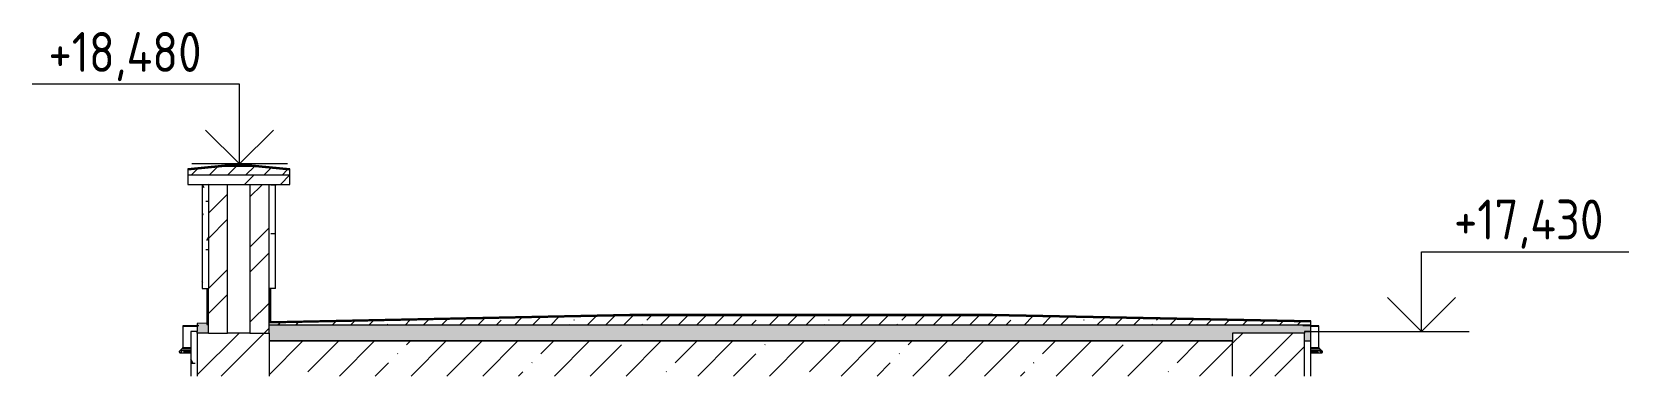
# Model space of a CAD drawing. Header units: millimetres. Extents: x -515342 to 330399, y -224905 to 507333.
# Drawn here: x 135915 to 145919, y 105181 to 107339 of the extents above; entities that cross this region are included whole.
import ezdxf

# ---------------------------------------------------------------- set-up
doc = ezdxf.new("R2010")
doc.units = ezdxf.units.MM
for name, color, linetype, lineweight in [('Аннотация', 7, 'Continuous', 0), ('Крыша', 7, 'Continuous', 0), ('Ограждение', 7, 'Continuous', 0), ('Отметки', 7, 'Continuous', 0), ('Перекрытие', 7, 'Continuous', 0), ('Стены внутренние', 7, 'Continuous', 0), ('Стены наружные', 7, 'Continuous', 0), ('Стены несущие', 7, 'Continuous', 0), ('Стены отделка', 7, 'Continuous', 0), ('Стены перегородки', 7, 'Continuous', 0), ('Стены штриховка', 7, 'Continuous', 0)]:
    doc.layers.add(name, color=color, linetype=linetype, lineweight=lineweight)
doc.styles.add('GOST Common_1', font='', dxfattribs={"width": 0.9, "height": 250})
doc.styles.get('GOST Common_1').set_extended_font_data('GOST Common')
pattern_1 = [(45, (136801.12, 95610.5), (-235.732, 235.732), []), (45, (136958.28, 95610.5), (-235.732, 235.732), [])]
pattern_2 = [(45, (136801.12, 95610.5), (-224.5064, 224.5064), []), (45, (137025.63, 95610.5), (-224.5064, 224.5064), [396.875, -79.375, 3.353, -76.022])]
pattern_3 = [(0, (136801.12, 95610.49), (406.4, 101.6), [33.528, -271.272, 33.528, -271.272, -1625.6]), (0, (136801.12, 95610.49), (406.4, 101.6), [-609.6, 33.528, -576.072, 33.528, -271.272, -711.2]), (0, (136801.12, 95610.49), (406.4, 101.6), [-1524, 33.528, -169.672, 33.528, -474.472]), (120, (136953.52, 95661.29), (-291.1882, 301.1527), [33.528, -271.272, 33.528, -271.272, -1625.6]), (120, (136953.52, 95661.29), (-291.1882, 301.1527), [-609.6, 33.528, -576.072, 33.528, -271.272, -711.2]), (120, (136953.52, 95661.29), (-291.1882, 301.1527), [-1524, 33.528, -169.672, 33.528, -474.472]), (240, (137004.32, 95864.49), (-115.2118, -402.7527), [33.528, -271.272, 33.528, -271.272, -1625.6]), (240, (137004.32, 95864.49), (-115.2118, -402.7527), [-609.6, 33.528, -576.072, 33.528, -271.272, -711.2]), (240, (137004.32, 95864.49), (-115.2118, -402.7527), [-1524, 33.528, -169.672, 33.528, -474.472])]
pattern_4 = [(45, (136801.12, 95610.5), (-114.0493, 114.0493), []), (45, (136915.17, 95610.5), (-114.0493, 114.0493), [201.613, -40.323, 3.353, -36.97])]
pattern_5 = [(45, (48650.6, 7579.1), (-106.066, 106.066), [])]

msp = doc.modelspace()

# ---------------------------------------------------------------- texts
at = {"layer": 'Отметки', "char_height": 250, "width": 1191.744618, "attachment_point": 1, "line_spacing_factor": 1.022761, "style": 'GOST Common_1'}
for s, insert in [('+18,480', (136018.3153, 107338.3)), ('+17,430', (144822.3875, 106288.1))]:
    msp.add_mtext(s, dxfattribs=dict(at, insert=insert))

# ---------------------------------------------------------------- blocks, each defined once
blk = doc.blocks.new('Ограждение - Ограждение-9804452-О_АР_П_Разрез 1-1')
at = {"layer": 'Ограждение'}
h = blk.add_hatch(dxfattribs=at)
h.set_pattern_fill('FP_9', color=256, style=0, pattern_type=2)
h.set_pattern_definition(pattern_5)
h.paths.add_polyline_path([(48691, 17297), (48696, 17299), (48689, 17299), (48690, 17297)])
h.paths.add_polyline_path([(48696, 17298), (48708, 17310), (48707, 17310), (48696, 17299)])
h.paths.add_polyline_path([(48689, 17299), (48689, 17305), (48687, 17301)])
h.paths.add_polyline_path([(48711, 17330), (48711, 17464), (48710, 17465), (48710, 17330)])
h = blk.add_hatch(dxfattribs=at)
h.set_pattern_fill('FP_9', color=256, style=0, pattern_type=2)
h.set_pattern_definition(pattern_5)
h.paths.add_polyline_path([(55844, 17297), (55846, 17299), (55839, 17299), (55842, 17297)])
h.paths.add_polyline_path([(55839, 17298), (55839, 17299), (55828, 17310), (55827, 17310)])
h.paths.add_polyline_path([(55846, 17299), (55848, 17301), (55846, 17305)])
h.paths.add_polyline_path([(55846, 17305), (55847, 17306), (55825, 17326)])
h.paths.add_polyline_path([(55824, 17330), (55825, 17330), (55825, 17465), (55824, 17464)])
at = {"layer": 'Ограждение', "lineweight": 18}
for p, q in [((48810, 17468), (48710, 17465)), ((48710, 17465), (48710, 17330)), ((48711, 17464), (48810, 17467)), ((48711, 17330), (48711, 17464)), ((48810, 17467), (48810, 17468)), ((55825, 17465), (55725, 17468)), ((55725, 17468), (55725, 17467)), ((55725, 17467), (55824, 17464)), ((55824, 17464), (55824, 17330)), ((55825, 17330), (55825, 17465)), ((48709, 17327), (48688, 17306)), ((48689, 17305), (48710, 17326)), ((48696, 17298), (48708, 17310)), ((48707, 17310), (48696, 17299)), ((55825, 17326), (55846, 17305)), ((55847, 17306), (55826, 17327)), ((55827, 17310), (55839, 17298)), ((55839, 17299), (55828, 17310)), ((48716, 17306), (48716, 17301)), ((48716, 17301), (48717, 17301)), ((48717, 17301), (48717, 17306)), ((55818, 17306), (55818, 17301)), ((55818, 17301), (55819, 17301)), ((55819, 17301), (55819, 17306))]:
    blk.add_line(p, q, dxfattribs=at)
at = {"layer": 'Ограждение'}
for p, q in [((48711, 17464), (48800, 17464)), ((55775, 17464), (55824, 17464)), ((48710, 17327), (48709, 17327)), ((48710, 17326), (48760, 17326)), ((48711, 17330), (48760, 17330)), ((48760, 17312), (48711, 17312)), ((55775, 17330), (55824, 17330)), ((55775, 17326), (55825, 17326)), ((55824, 17312), (55775, 17312)), ((55826, 17327), (55825, 17327)), ((48692, 17296), (48760, 17296)), ((48717, 17306), (48760, 17306)), ((48717, 17301), (48717, 17306)), ((48717, 17301), (48760, 17301)), ((55775, 17306), (55818, 17306)), ((55775, 17301), (55818, 17301)), ((55775, 17296), (55843, 17296)), ((55818, 17306), (55818, 17301))]:
    blk.add_line(p, q, dxfattribs=at)
at = {"layer": 'Ограждение', "lineweight": 18}
for centre, radius, start, end in [((48711, 17306), 6, 359.0871, 135), ((48711, 17306), 5, 359, 135), ((48705, 17330), 5.19, 320.4841, 359.5159), ((48705, 17330), 6.19, 320.021, 359.5567), ((55824, 17306), 6, 45, 180.9129), ((55824, 17306), 5, 45, 181), ((55830, 17330), 6.19, 180.4433, 219.979), ((55830, 17330), 5.19, 180.4841, 219.5159), ((48692, 17302), 5.73, 135, 315), ((48692, 17302), 4.73, 135, 315), ((55843, 17302), 5.73, 225, 45), ((55843, 17302), 4.73, 225, 45)]:
    blk.add_arc(centre, radius, start, end, dxfattribs=at)
at = {"layer": 'Ограждение'}
for points, knots in [([(48717, 17306), (48717, 17306), (48717, 17307), (48717, 17308), (48716, 17309), (48716, 17310), (48715, 17310), (48715, 17311), (48714, 17311), (48714, 17312), (48713, 17312), (48712, 17312), (48712, 17312), (48711, 17312), (48710, 17312), (48709, 17312), (48709, 17311), (48708, 17311), (48707, 17311), (48707, 17310)], [0, 0, 0, 0, 0.1, 0.2, 0.25, 0.3, 0.35, 0.4, 0.45, 0.5, 0.55, 0.6, 0.65, 0.7, 0.75, 0.8, 0.85, 0.9, 1, 1, 1, 1]), ([(55828, 17310), (55828, 17311), (55827, 17311), (55826, 17311), (55826, 17312), (55825, 17312), (55824, 17312), (55823, 17312), (55823, 17312), (55822, 17312), (55821, 17312), (55821, 17311), (55820, 17311), (55820, 17310), (55819, 17310), (55819, 17309), (55818, 17308), (55818, 17307), (55818, 17306), (55818, 17306)], [-1, -1, -1, -1, -0.9, -0.85, -0.8, -0.75, -0.7, -0.65, -0.6, -0.55, -0.5, -0.45, -0.4, -0.35, -0.3, -0.25, -0.2, -0.1, 0, 0, 0, 0]), ([(48688, 17306), (48688, 17306), (48687, 17305), (48687, 17304), (48687, 17302), (48687, 17301), (48687, 17300), (48687, 17299), (48688, 17299), (48688, 17298), (48688, 17298), (48689, 17298), (48689, 17297), (48690, 17297), (48690, 17297), (48691, 17297), (48691, 17297), (48692, 17296), (48692, 17296), (48692, 17296), (48693, 17296), (48693, 17296), (48693, 17297), (48694, 17297), (48694, 17297), (48695, 17297), (48695, 17297), (48696, 17298), (48696, 17298)], [0, 0, 0, 0, 0.083333, 0.166667, 0.25, 0.333333, 0.375, 0.416667, 0.458333, 0.479167, 0.5, 0.541667, 0.5625, 0.583333, 0.625, 0.666667, 0.6875, 0.708333, 0.729167, 0.75, 0.770833, 0.791667, 0.8125, 0.833333, 0.854167, 0.875, 0.916667, 1, 1, 1, 1]), ([(48695, 17298), (48694, 17298), (48694, 17298), (48694, 17298), (48694, 17298), (48694, 17298)], [0.08333333, 0.08333333, 0.08333333, 0.08333333, 0.125, 0.14583333, 0.16666667, 0.16666667, 0.16666667, 0.16666667]), ([(55839, 17298), (55839, 17298), (55840, 17297), (55840, 17297), (55841, 17297), (55841, 17297), (55842, 17297), (55842, 17296), (55842, 17296), (55843, 17296), (55843, 17296), (55843, 17296), (55844, 17297), (55844, 17297), (55845, 17297), (55845, 17297), (55845, 17297), (55846, 17297), (55846, 17297), (55846, 17298), (55846, 17298), (55847, 17298), (55847, 17299), (55848, 17299), (55848, 17300), (55848, 17301), (55848, 17302), (55848, 17304), (55848, 17305), (55847, 17306), (55847, 17306)], [-1, -1, -1, -1, -0.916667, -0.875, -0.854167, -0.833333, -0.8125, -0.791667, -0.770833, -0.75, -0.729167, -0.708333, -0.6875, -0.666667, -0.645833, -0.625, -0.604167, -0.583333, -0.5625, -0.541667, -0.520833, -0.5, -0.458333, -0.416667, -0.375, -0.333333, -0.25, -0.166667, -0.083333, 0, 0, 0, 0]), ([(55841, 17298), (55841, 17298), (55841, 17298), (55841, 17298), (55841, 17298), (55840, 17298)], [-0.16666667, -0.16666667, -0.16666667, -0.16666667, -0.14583333, -0.125, -0.08333333, -0.08333333, -0.08333333, -0.08333333])]:
    blk.add_open_spline(points, degree=3, knots=knots, dxfattribs=at)
for points in [[(48710, 17330), (48710, 17330), (48710, 17329), (48709, 17328), (48709, 17327), (48709, 17327)], [(48710, 17326), (48710, 17326), (48710, 17327), (48711, 17329), (48711, 17330), (48711, 17330)], [(48712, 17311), (48712, 17311), (48713, 17311), (48713, 17311), (48713, 17311)], [(48716, 17307), (48716, 17307), (48716, 17306), (48716, 17306)], [(55819, 17306), (55819, 17306), (55819, 17307), (55819, 17307)], [(55822, 17311), (55822, 17311), (55822, 17311), (55823, 17311), (55823, 17311)], [(55824, 17330), (55824, 17330), (55824, 17329), (55825, 17327), (55825, 17326), (55825, 17326)], [(55826, 17327), (55826, 17327), (55826, 17328), (55825, 17329), (55825, 17330), (55825, 17330)], [(48688, 17303), (48688, 17304), (48688, 17304), (48688, 17304)], [(55847, 17304), (55847, 17304), (55847, 17304), (55847, 17303)]]:
    blk.add_open_spline(points, degree=3, dxfattribs=at)
blk = doc.blocks.new('Высотные отметки - Стрелка вверх-5091-О_АР_П_Разрез 1-1')
at = {"layer": 'Аннотация'}
for p, q in [((-1085, 1260), (-2385, 1260)), ((-1085, 760), (-1085, 1260)), ((-1085, 760), (-1298, 972)), ((-1085, 760), (-873, 972)), ((-785, 760), (-1385, 760))]:
    blk.add_line(p, q, dxfattribs=at)

# ---------------------------------------------------------------- hatches: boundary and pattern name
at = {"layer": 'Крыша'}
for points in [[(136890.5296, 106477.3741), (137124.4076, 106499.5232), (137291.9001, 106499.5232), (137530.5296, 106477.3748), (137530.5296, 106481.5929), (137292.0654, 106503.726), (137124.2378, 106503.726), (136890.5296, 106481.5929)], [(136890.5296, 106473.3562), (137124.5693, 106495.5207), (137291.7426, 106495.5207), (137530.5296, 106473.3576), (137530.5296, 106477.3748), (137291.9001, 106499.5232), (137124.4076, 106499.5232), (136890.5296, 106477.3741)], [(137410.5296, 105516.9753), (139659.2363, 105563.8234), (141930.6618, 105563.8234), (143925.5296, 105522.5858), (143925.5296, 105526.7867), (141930.6639, 105568.0242), (139659.2335, 105568.0242), (137410.5296, 105521.1762)], [(137410.5296, 105512.9744), (139659.239, 105559.8225), (141930.6597, 105559.8225), (143925.5296, 105518.5849), (143925.5296, 105522.5858), (141930.6618, 105563.8234), (139659.2363, 105563.8234), (137410.5296, 105516.9753), (137410.5296, 105513.4842)]]:
    msp.add_hatch(color=256, dxfattribs=at).paths.add_polyline_path(points)
h = msp.add_hatch(dxfattribs=at)
h.set_pattern_fill('FP_19', color=256, style=0, pattern_type=2)
h.set_pattern_definition(pattern_4)
h.paths.add_polyline_path([(137530.5296, 106443.3929), (137530.5296, 106473.3576), (137291.7426, 106495.5207), (137124.5693, 106495.5207), (136890.5296, 106473.3562), (136890.5296, 106443.3929), (137519.9518, 106443.3929)])
h = msp.add_hatch(dxfattribs=at)
h.set_pattern_fill('FP_1', color=256, style=0, pattern_type=2)
h.set_pattern_definition(pattern_2)
h.paths.add_polyline_path([(136890.5296, 106383.3929), (137530.5296, 106383.3929), (137530.5296, 106443.3929), (136890.5296, 106443.3929)])
h = msp.add_hatch(dxfattribs=at)
h.set_pattern_fill('FP_19', color=256, style=0, pattern_type=2)
h.set_pattern_definition(pattern_4)
h.paths.add_polyline_path([(140420.634, 105503.3929), (143925.5296, 105503.3929), (143925.5296, 105518.5849), (141930.6597, 105559.8225), (139659.239, 105559.8225), (137400.5296, 105512.7661), (137400.5296, 105503.3929), (140213.4425, 105503.3929)])
h = msp.add_hatch(dxfattribs=at)
h.set_pattern_fill('FP_20', color=256, style=0, pattern_type=2)
h.set_pattern_definition([(306.87, (137072, 96368.92), (1354.3306, -1354.325), [67.72, -6703.92]), (333.435, (137044.9, 96382.46), (1354.328, 0.001), [30.28, -2998.09]), (345.964, (136990.73, 96396), (1354.328, 0.006), [55.84, -5528.2]), (206.565, (137017.8, 95962.6), (-1354.33, -1354.327), [30.28, -2998.09]), (206.565, (137072, 95989.7), (-1354.33, -1354.327), [60.57, -2967.8]), (225, (137099.1, 96016.8), (1e-13, -1354.33), [38.3, -1877]), (270, (137099.1, 96043.9), (1354.33, 8e-14), [27.09, -1327.24]), (288.435, (137085.53, 96084.5), (1354.33, -2708.655), [42.83, -4239.93]), (315, (137058.4, 96111.6), (1354.33, 0), [38.3, -1877]), (348.69, (136990.73, 96125.14), (1354.328, -0.001), [69.06, -6836.69]), (116.565, (137139.7, 96260.6), (-1354.327, 1354.33), [60.57, -2967.8]), (90, (137139.7, 96220), (-1354.33, 8e-14), [40.63, -1313.7]), (63.435, (137112.6, 96165.77), (-0.001, 1354.328), [60.57, -2967.8]), (26.565, (137058.44, 96138.7), (1354.33, 1354.327), [60.57, -2967.8]), (11.31, (136990.73, 96125.14), (5417.31, 1354.335), [69.06, -6836.69]), (0, (136909.5, 96125.1), (0, 1354.33), [81.26, -1273.07]), (26.565, (137180.33, 96260.6), (1354.33, 1354.327), [60.57, -2967.8]), (45, (137153.2, 96233.5), (0, 1354.33), [38.3, -1877]), (63.435, (137126.16, 96179.3), (-0.001, 1354.328), [60.57, -2967.8]), (75.964, (137112.62, 96125.14), (-0.006, 1354.328), [55.84, -5528.2]), (90, (137112.6, 96071), (-1354.33, 8e-14), [54.17, -1300.15]), (104.036, (137126.16, 96016.8), (-1354.311, 4062.9895), [55.84, -5528.2]), (135, (137153.2, 95989.7), (-1354.33, 1e-13), [38.3, -1877]), (153.435, (137207.4, 95962.6), (-1354.328, -0.001), [60.57, -2967.8]), (288.435, (137369.94, 96517.9), (1354.33, -2708.655), [42.83, -4239.93]), (296.565, (137356.4, 96545), (1354.327, -1354.33), [30.28, -2998.09]), (315, (137342.9, 96558.5), (1354.33, 0), [19.15, -1896.16]), (0, (137329.3, 96558.5), (0, 1354.33), [13.54, -1340.79]), (18.435, (137288.7, 96545), (2708.655, 1354.33), [42.83, -4239.93]), (26.565, (137261.6, 96531.44), (1354.33, 1354.327), [30.28, -2998.09]), (71.565, (137248.05, 96490.8), (0.001, 1354.328), [42.83, -4239.93]), (90, (137248, 96423.1), (-1354.33, 8e-14), [67.72, -1286.61]), (135, (137044.9, 96517.9), (-1354.33, 1e-13), [19.15, -1896.16]), (123.69, (137072, 96477.26), (-1354.326, 1354.33), [48.83, -4834.27]), (90, (137072, 96450.2), (-1354.33, 8e-14), [27.09, -1327.24]), (63.435, (137058.44, 96423.1), (-0.001, 1354.328), [30.28, -2998.09]), (18.435, (137017.8, 96409.55), (2708.655, 1354.33), [42.83, -4239.93]), (0, (136950.1, 96409.5), (0, 1354.33), [67.72, -1286.61]), (326.31, (136909.47, 96436.63), (2708.658, -1354.325), [48.83, -4834.27]), (0, (136909.5, 96396), (0, 1354.33), [81.26, -1273.07]), (14.036, (136855.3, 96382.46), (4062.989, 1354.311), [55.84, -5528.2]), (30.964, (136787.58, 96341.83), (4062.9726, 2708.673), [78.97, -7818.05]), (45, (136746.95, 96301.2), (0, 1354.33), [57.46, -1857.85]), (71.565, (136733.4, 96260.57), (0.001, 1354.328), [42.83, -4239.93]), (90, (136733.4, 96220), (-1354.33, 8e-14), [40.63, -1313.7]), (108.435, (136746.95, 96179.3), (-1354.33, 2708.655), [42.83, -4239.93]), (108.435, (136760.5, 96138.7), (-1354.33, 2708.655), [42.83, -4239.93]), (165.964, (136814.67, 96125.14), (-1354.328, -0.006), [55.84, -5528.2]), (180, (136909.5, 96125.1), (-2e-13, -1354.33), [94.8, -1259.53]), (303.69, (137424.1, 96910.65), (1354.326, -1354.33), [48.83, -4834.27]), (326.31, (137383.5, 96937.73), (2708.658, -1354.325), [48.83, -4834.27]), (0, (137342.9, 96937.7), (0, 1354.33), [40.63, -1313.7]), (14.036, (137288.68, 96924.2), (4062.989, 1354.311), [55.84, -5528.2]), (33.69, (137248.05, 96897.1), (1354.33, 1354.326), [48.83, -4834.27]), (56.31, (137220.96, 96856.47), (1354.325, 2708.658), [48.83, -4834.27]), (75.964, (137207.42, 96802.3), (-0.006, 1354.328), [55.84, -5528.2]), (104.036, (137220.96, 96748.13), (-1354.311, 4062.989), [55.84, -5528.2]), (135, (137234.5, 96734.6), (-1354.33, 1e-13), [19.15, -1896.16]), (168.69, (137302.22, 96721.04), (-1354.328, 0.001), [69.06, -6836.69]), (161.565, (137139.7, 96761.67), (-1354.328, 0.001), [42.83, -4239.93]), (180, (137166.8, 96761.7), (-2e-13, -1354.33), [27.09, -1327.24]), (206.565, (137193.9, 96775.2), (-1354.33, -1354.327), [30.28, -2998.09]), (243.435, (137207.4, 96802.3), (0.001, -1354.328), [30.28, -2998.09]), (161.565, (137193.88, 97073.17), (-1354.328, 0.001), [42.83, -4239.93]), (123.69, (137220.96, 97032.54), (-1354.326, 1354.33), [48.83, -4834.27]), (101.31, (137234.5, 96964.82), (-1354.335, 5417.31), [69.06, -6836.69]), (90, (137234.5, 96897.1), (-1354.33, 8e-14), [67.72, -1286.61]), (71.565, (137220.96, 96856.47), (0.001, 1354.328), [42.83, -4239.93]), (14.036, (137248.05, 97059.62), (4062.989, 1354.311), [55.84, -5528.2]), (63.435, (137234.5, 97032.54), (-0.001, 1354.328), [30.28, -2998.09]), (90, (137234.5, 96978.4), (-1354.33, 8e-14), [54.17, -1300.15]), (135, (137261.6, 96951.3), (-1354.33, 1e-13), [38.3, -1877]), (165.964, (137315.77, 96937.73), (-1354.328, -0.006), [55.84, -5528.2]), (180, (137383.5, 96937.7), (-2e-13, -1354.33), [67.72, -1286.61]), (206.565, (137410.6, 96951.3), (-1354.33, -1354.327), [30.28, -2998.09]), (243.435, (137424.1, 96978.36), (0.001, -1354.328), [30.28, -2998.09]), (270, (137424.1, 97005.5), (1354.33, 8e-14), [27.09, -1327.24]), (315, (137383.5, 97046.1), (1354.33, 0), [57.46, -1857.85]), (341.565, (137302.22, 97073.17), (1354.328, -0.001), [85.65, -4197.1]), (270, (137464.7, 96829.4), (1354.33, 8e-14), [27.09, -1327.24]), (288.435, (137451.2, 96870), (1354.33, -2708.655), [42.83, -4239.93]), (26.565, (137099.1, 97059.6), (1354.33, 1354.327), [60.57, -2967.8]), (45, (137072, 97032.5), (0, 1354.33), [38.3, -1877]), (78.69, (137058.44, 96964.82), (0.001, 1354.328), [69.06, -6836.69]), (90, (137058.4, 96897.1), (-1354.33, 8e-14), [67.72, -1286.61]), (90, (137058.4, 96856.5), (-1354.33, 8e-14), [40.63, -1313.7]), (108.435, (137072, 96815.84), (-1354.33, 2708.655), [42.83, -4239.93]), (123.69, (137099.07, 96775.2), (-1354.326, 1354.33), [48.83, -4834.27]), (168.69, (137302.22, 96721.04), (-1354.328, 0.001), [69.06, -6836.69]), (180, (137356.4, 96721), (-2e-13, -1354.33), [54.17, -1300.15]), (198.435, (137397.03, 96734.6), (-2708.655, -1354.33), [42.83, -4239.93]), (225, (137437.7, 96775.2), (1e-13, -1354.33), [57.46, -1857.85]), (225, (137464.7, 96802.3), (1e-13, -1354.33), [38.3, -1877]), (168.69, (137126.16, 96531.44), (-1354.328, 0.001), [69.06, -6836.69]), (180, (137180.3, 96531.4), (-2e-13, -1354.33), [54.17, -1300.15]), (188.13, (137275.14, 96544.98), (-8125.9706, -1354.3136), [95.765, -9480.78]), (225, (137315.8, 96585.6), (1e-13, -1354.33), [57.46, -1857.85]), (270, (137315.8, 96626.2), (1354.33, 8e-14), [40.63, -1313.7]), (288.435, (137302.22, 96666.87), (1354.33, -2708.655), [42.83, -4239.93]), (315, (137248.05, 96721), (1354.33, 0), [76.61, -1838.7]), (341.565, (137207.4, 96734.6), (1354.328, -0.001), [42.83, -4239.93]), (345.964, (137153.25, 96748.13), (1354.328, 0.006), [55.84, -5528.2]), (0, (137099.1, 96748.1), (0, 1354.33), [54.17, -1300.15]), (18.435, (137058.44, 96734.6), (2708.655, 1354.33), [42.83, -4239.93]), (33.69, (137017.8, 96707.5), (1354.33, 1354.326), [48.83, -4834.27]), (45, (136990.7, 96680.4), (0, 1354.33), [38.3, -1877]), (90, (136990.7, 96626.2), (-1354.33, 8e-14), [54.17, -1300.15]), (108.435, (137004.27, 96585.6), (-1354.33, 2708.655), [42.83, -4239.93]), (116.565, (137017.8, 96558.5), (-1354.327, 1354.33), [30.28, -2998.09]), (161.565, (137058.44, 96545), (-1354.328, 0.001), [42.83, -4239.93]), (291.801, (137451.2, 95881.36), (1354.3084, -2708.666), [72.93, -7220.35]), (270, (137451.2, 95935.5), (1354.33, 8e-14), [54.17, -1300.15]), (251.565, (137464.74, 95976.16), (-0.001, -1354.328), [42.83, -4239.93]), (213.69, (137505.37, 96003.25), (-1354.33, -1354.326), [48.83, -4834.27]), (198.435, (137546, 96016.8), (-2708.655, -1354.33), [42.83, -4239.93]), (180, (137613.7, 96016.8), (-2e-13, -1354.33), [67.72, -1286.61]), (153.435, (137667.9, 95989.7), (-1354.328, -0.001), [60.57, -2967.8]), (135, (137695, 95962.6), (-1354.33, 1e-13), [38.3, -1877]), (135, (137735.6, 95922), (-1354.33, 1e-13), [57.46, -1857.85]), (104.036, (137749.15, 95867.8), (-1354.311, 4062.989), [55.84, -5528.2]), (90, (137749.2, 95813.6), (-1354.33, 8e-14), [54.17, -1300.15]), (63.435, (137722.07, 95759.47), (-0.001, 1354.328), [60.57, -2967.8]), (14.036, (137667.9, 95745.93), (4062.9895, 1354.311), [55.84, -5528.2]), (0, (137600.2, 95745.9), (0, 1354.33), [67.72, -1286.61]), (348.69, (137532.46, 95759.47), (1354.328, -0.001), [69.06, -6836.69]), (326.31, (137491.83, 95786.56), (2708.658, -1354.325), [48.83, -4834.27]), (296.565, (137478.3, 95813.64), (1354.327, -1354.33), [30.28, -2998.09]), (45, (137383.5, 96558.5), (0, 1354.33), [19.15, -1896.16]), (0, (137356.4, 96558.5), (0, 1354.33), [27.09, -1327.24]), (315, (137329.3, 96585.6), (1354.33, 0), [38.3, -1877]), (281.31, (137315.77, 96653.33), (1354.335, -5417.31), [69.06, -6836.69]), (0, (137342.9, 96707.5), (0, 1354.33), [40.63, -1313.7]), (45, (137315.8, 96680.4), (0, 1354.33), [38.3, -1877]), (90, (137315.8, 96653.3), (-1354.33, 8e-14), [27.09, -1327.24]), (135, (137072, 96788.8), (-1354.33, 1e-13), [38.3, -1877]), (90, (137072, 96761.7), (-1354.33, 8e-14), [27.09, -1327.24]), (63.435, (137058.44, 96734.6), (-0.001, 1354.328), [30.28, -2998.09]), (18.435, (137017.8, 96721.04), (2708.655, 1354.33), [42.83, -4239.93]), (0, (136977.2, 96721), (0, 1354.33), [40.63, -1313.7]), (0, (137857.5, 96287.7), (0, 1354.33), [13.54, -1340.79]), (333.435, (137830.4, 96301.2), (1354.328, 0.001), [30.28, -2998.09]), (333.435, (137803.3, 96314.74), (1354.328, 0.001), [30.28, -2998.09]), (296.565, (137789.8, 96341.8), (1354.327, -1354.33), [30.28, -2998.09]), (270, (137789.8, 96368.9), (1354.33, 8e-14), [27.09, -1327.24]), (251.565, (137803.33, 96409.55), (-0.001, -1354.328), [42.83, -4239.93]), (225, (137816.9, 96423.1), (1e-13, -1354.33), [19.15, -1896.16]), (180, (137830.4, 96423.1), (-2e-13, -1354.33), [13.54, -1340.79]), (45, (137803.3, 96477.3), (0, 1354.33), [38.3, -1877]), (0, (137776.2, 96477.3), (0, 1354.33), [27.09, -1327.24]), (341.565, (137640.8, 96517.9), (1354.328, -0.001), [42.83, -4239.93]), (315, (137613.7, 96545), (1354.33, 0), [38.3, -1877]), (270, (137613.7, 96572), (1354.33, 8e-14), [27.09, -1327.24]), (243.435, (137627.26, 96599.15), (0.001, -1354.328), [30.28, -2998.09]), (153.435, (137518.9, 96585.6), (-1354.328, -0.001), [30.28, -2998.09]), (146.31, (137559.55, 96558.52), (-2708.658, 1354.325), [48.83, -4834.27]), (90, (137559.5, 96531.4), (-1354.33, 8e-14), [27.09, -1327.24]), (63.435, (137546, 96504.35), (-0.001, 1354.328), [30.28, -2998.09]), (45, (137532.5, 96490.8), (0, 1354.33), [19.15, -1896.16]), (18.435, (137424.1, 96450.18), (2708.655, 1354.33), [42.83, -4239.93]), (333.435, (137397, 96463.7), (1354.328, 0.001), [30.28, -2998.09]), (296.565, (137383.5, 96490.8), (1354.327, -1354.33), [30.28, -2998.09]), (180, (137370, 96274.1), (-2e-13, -1354.33), [27.09, -1327.24]), (206.565, (137397, 96287.66), (-1354.33, -1354.327), [30.28, -2998.09]), (251.565, (137410.57, 96328.3), (-0.001, -1354.328), [42.83, -4239.93]), (270, (137410.6, 96382.5), (1354.33, 8e-14), [54.17, -1300.15]), (116.565, (137654.35, 96165.77), (-1354.327, 1354.33), [30.28, -2998.09]), (104.036, (137667.9, 96111.6), (-1354.311, 4062.989), [55.84, -5528.2]), (90, (137667.9, 96071), (-1354.33, 8e-14), [40.63, -1313.7]), (45, (137640.8, 96043.9), (0, 1354.33), [38.3, -1877]), (18.435, (137600.18, 96030.33), (2708.655, 1354.33), [42.83, -4239.93]), (0, (137546, 96030.3), (0, 1354.33), [54.17, -1300.15]), (333.435, (137518.9, 96043.9), (1354.328, 0.001), [30.28, -2998.09]), (0, (137789.8, 95881.4), (0, 1354.33), [13.54, -1340.79]), (26.565, (137762.7, 95867.8), (1354.33, 1354.327), [30.28, -2998.09]), (63.435, (137749.15, 95840.7), (-0.001, 1354.328), [30.28, -2998.09]), (90, (137749.2, 95813.6), (-1354.33, 8e-14), [27.09, -1327.24]), (90, (137749.2, 95773), (-1354.33, 8e-14), [40.63, -1313.7]), (116.565, (137762.7, 95745.9), (-1354.327, 1354.33), [30.28, -2998.09]), (123.69, (137518.9, 95745.93), (-1354.326, 1354.33), [48.83, -4834.27]), (90, (137518.9, 95732.4), (-1354.33, 8e-14), [13.54, -1340.79]), (168.69, (137518.92, 96219.94), (-1354.328, 0.001), [69.06, -6836.69]), (189.462, (137600.18, 96233.48), (-6771.648, -1354.29), [82.38, -8155.675]), (198.435, (137681.44, 96260.57), (-2708.655, -1354.33), [85.65, -4197.11]), (210.964, (137749.15, 96301.2), (-4062.9726, -2708.673), [78.97, -7818.05]), (233.13, (137789.78, 96355.37), (-2708.663, -4062.9796), [67.72, -6703.92]), (270, (137789.8, 96436.6), (1354.33, 8e-14), [81.26, -1273.07]), (288.435, (137776.24, 96477.26), (1354.33, -2708.655), [42.83, -4239.93]), (333.435, (137722.07, 96504.35), (1354.328, 0.001), [60.57, -2967.8]), (0, (137627.3, 96504.3), (0, 1354.33), [94.8, -1259.53]), (8.13, (137532.46, 96490.8), (8125.9706, 1354.3136), [95.765, -9480.78]), (21.801, (137464.74, 96463.72), (2708.666, 1354.3084), [72.93, -7220.35]), (45, (137424.1, 96423.1), (0, 1354.33), [57.46, -1857.85]), (78.69, (137410.57, 96355.37), (0.001, 1354.328), [69.06, -6836.69]), (90, (137410.6, 96301.2), (-1354.33, 8e-14), [54.17, -1300.15]), (108.435, (137424.1, 96260.57), (-1354.33, 2708.655), [42.83, -4239.93]), (135, (137451.2, 96233.5), (-1354.33, 1e-13), [38.3, -1877]), (180, (137275.1, 96287.7), (-2e-13, -1354.33), [40.63, -1313.7]), (167.471, (137397.03, 96260.57), (-6771.635, 1354.3511), [124.86, -12361.424]), (143.13, (137451.2, 96219.94), (-4062.9796, 2708.663), [67.72, -6703.92]), (135, (137464.7, 96206.4), (-1354.33, 1e-13), [19.15, -1896.16]), (111.801, (137491.83, 96138.68), (-1354.3084, 2708.666), [72.93, -7220.35]), (90, (137491.8, 96084.5), (-1354.33, 8e-14), [54.17, -1300.15]), (90, (137491.8, 96030.3), (-1354.33, 8e-14), [54.17, -1300.15]), (71.565, (137478.3, 95989.7), (0.001, 1354.328), [42.83, -4239.93]), (33.69, (137437.66, 95962.6), (1354.33, 1354.326), [48.83, -4834.27]), (14.036, (137383.5, 95949.07), (4062.9895, 1354.311), [55.84, -5528.2]), (0, (137315.8, 95949.1), (0, 1354.33), [67.72, -1286.61]), (352.875, (137207.42, 95962.62), (1354.3283, 0.0006), [109.19, -10809.75]), (270, (138047.1, 96517.9), (1354.33, 8e-14), [40.63, -1313.7]), (288.435, (138033.56, 96558.52), (1354.33, -2708.655), [42.83, -4239.93]), (303.69, (138006.47, 96599.15), (1354.326, -1354.33), [48.83, -4834.27]), (315, (137979.4, 96626.2), (1354.33, 0), [38.3, -1877]), (0, (137925.2, 96626.2), (0, 1354.33), [54.17, -1300.15]), (14.036, (137871.04, 96612.7), (4062.989, 1354.311), [55.84, -5528.2]), (56.31, (137843.96, 96572.07), (1354.325, 2708.658), [48.83, -4834.27]), (75.964, (137830.4, 96517.9), (-0.006, 1354.328), [55.84, -5528.2]), (270, (137830.4, 96572), (1354.33, 8e-14), [40.63, -1313.7]), (284.036, (137816.87, 96626.24), (1354.311, -4062.989), [55.84, -5528.2]), (303.69, (137789.8, 96666.87), (1354.326, -1354.33), [48.83, -4834.27]), (333.435, (137762.7, 96680.4), (1354.328, 0.001), [30.28, -2998.09]), (0, (137722, 96680.4), (0, 1354.33), [40.63, -1313.7]), (18.435, (137681.44, 96666.87), (2708.655, 1354.33), [42.83, -4239.93]), (45, (137654.35, 96639.8), (0, 1354.33), [38.3, -1877]), (236.31, (137681.44, 96693.95), (-1354.325, -2708.658), [48.83, -4834.27]), (270, (137681.4, 96734.6), (1354.33, 8e-14), [40.63, -1313.7]), (270, (137681.4, 96761.7), (1354.33, 8e-14), [27.09, -1327.24]), (303.69, (137654.35, 96802.3), (1354.326, -1354.33), [48.83, -4834.27]), (333.435, (137627.26, 96815.84), (1354.328, 0.001), [30.28, -2998.09]), (0, (137573.1, 96815.8), (0, 1354.33), [54.17, -1300.15]), (14.036, (137518.92, 96802.3), (4062.989, 1354.311), [55.84, -5528.2]), (210.964, (137762.7, 96924.2), (-4062.9726, -2708.673), [78.97, -7818.05]), (201.801, (137830.4, 96951.28), (-2708.666, -1354.3084), [72.93, -7220.35]), (180, (137871, 96951.3), (-2e-13, -1354.33), [40.63, -1313.7]), (173.66, (137992.93, 96937.73), (-1354.3285, -0.005), [122.64, -12141.32]), (161.565, (138033.56, 96924.2), (-1354.328, 0.001), [42.83, -4239.93]), (116.565, (138060.65, 96870), (-1354.327, 1354.33), [60.57, -2967.8]), (111.801, (138087.73, 96802.3), (-1354.3084, 2708.666), [72.93, -7220.35]), (104.036, (138101.28, 96748.13), (-1354.311, 4062.989), [55.84, -5528.2]), (90, (138101.3, 96707.5), (-1354.33, 8e-14), [40.63, -1313.7]), (45, (138047.1, 96653.3), (0, 1354.33), [76.61, -1838.7]), (0, (137979.4, 96653.3), (0, 1354.33), [67.72, -1286.61]), (352.875, (137871.04, 96666.87), (1354.3283, 0.0006), [109.19, -10809.75]), (344.055, (137776.24, 96693.95), (5417.3215, -1354.291), [98.6, -9761.06]), (321.34, (137708.52, 96748.13), (5417.298, -4063.0025), [86.72, -8585.21]), (296.565, (137681.44, 96802.3), (1354.327, -1354.33), [60.57, -2967.8]), (270, (137681.4, 96842.9), (1354.33, 8e-14), [40.63, -1313.7]), (251.565, (137695, 96883.56), (-0.001, -1354.328), [42.83, -4239.93]), (116.565, (137126.16, 96314.74), (-1354.327, 1354.33), [60.57, -2967.8]), (146.31, (137166.8, 96287.66), (-2708.658, 1354.325), [48.83, -4834.27]), (180, (137207.4, 96287.7), (-2e-13, -1354.33), [40.63, -1313.7]), (198.435, (137248.05, 96301.2), (-2708.655, -1354.33), [42.83, -4239.93]), (243.435, (137261.6, 96328.3), (0.001, -1354.328), [30.28, -2998.09]), (281.31, (137248.05, 96396), (1354.335, -5417.31), [69.06, -6836.69]), (296.565, (137369.94, 95718.84), (1354.327, -1354.33), [30.28, -2998.09]), (315, (137342.9, 95745.9), (1354.33, 0), [38.3, -1877]), (333.435, (137315.77, 95759.47), (1354.328, 0.001), [30.28, -2998.09]), (315, (137302.2, 95773), (1354.33, 0), [19.15, -1896.16]), (288.435, (137397.03, 96423.1), (1354.33, -2708.655), [42.83, -4239.93]), (284.036, (137383.5, 96477.26), (1354.311, -4062.989), [55.84, -5528.2]), (90, (137248, 96423.1), (-1354.33, 8e-14), [54.17, -1300.15]), (101.31, (137261.6, 96355.37), (-1354.335, 5417.31), [69.06, -6836.69]), (123.69, (137288.68, 96314.74), (-1354.326, 1354.33), [48.83, -4834.27]), (135, (137315.8, 96287.7), (-1354.33, 1e-13), [38.3, -1877]), (153.435, (137342.85, 96274.1), (-1354.328, -0.001), [30.28, -2998.09]), (270, (137275.1, 95894.9), (1354.33, 8e-14), [54.17, -1300.15]), (270, (137275.1, 95922), (1354.33, 8e-14), [27.09, -1327.24]), (315, (137248.05, 95949.1), (1354.33, 0), [38.3, -1877]), (341.565, (137207.4, 95962.6), (1354.328, -0.001), [42.83, -4239.93]), (18.435, (137166.8, 95949.07), (2708.655, 1354.33), [42.83, -4239.93]), (26.565, (137139.7, 95935.53), (1354.33, 1354.327), [30.28, -2998.09]), (63.435, (137126.16, 95908.44), (-0.001, 1354.328), [30.28, -2998.09]), (90, (137126.2, 95894.9), (-1354.33, 8e-14), [13.54, -1340.79]), (101.31, (137139.7, 95827.18), (-1354.335, 5417.31), [69.06, -6836.69]), (90, (137139.7, 95773), (-1354.33, 8e-14), [54.17, -1300.15]), (116.565, (137153.25, 95745.9), (-1354.327, 1354.33), [30.28, -2998.09]), (165.964, (137207.42, 95732.38), (-1354.328, -0.006), [55.84, -5528.2]), (180, (137234.5, 95732.4), (-2e-13, -1354.33), [27.09, -1327.24]), (213.69, (137275.14, 95759.47), (-1354.33, -1354.326), [48.83, -4834.27]), (225, (137288.7, 95773), (1e-13, -1354.33), [19.15, -1896.16]), (270, (137288.7, 95800.1), (1354.33, 8e-14), [27.09, -1327.24]), (288.435, (137275.14, 95840.73), (1354.33, -2708.655), [42.83, -4239.93]), (270, (137044.9, 97019), (1354.33, 8e-14), [67.72, -1286.61]), (315, (137031.4, 97032.5), (1354.33, 0), [19.15, -1896.16]), (0, (137017.8, 97032.5), (0, 1354.33), [13.54, -1340.79]), (26.565, (136990.7, 97019), (1354.33, 1354.327), [30.28, -2998.09]), (45, (136977.2, 97005.45), (0, 1354.33), [19.15, -1896.16]), (71.565, (136963.64, 96964.8), (0.001, 1354.328), [42.83, -4239.93]), (90, (136936.6, 96870), (-1354.33, 8e-14), [27.09, -1327.24]), (116.565, (136950.1, 96842.93), (-1354.327, 1354.33), [30.28, -2998.09]), (153.435, (136977.2, 96829.4), (-1354.328, -0.001), [30.28, -2998.09]), (180, (136990.7, 96829.4), (-2e-13, -1354.33), [13.54, -1340.79]), (198.435, (137031.36, 96842.93), (-2708.655, -1354.33), [42.83, -4239.93]), (243.435, (137044.9, 96870), (0.001, -1354.328), [30.28, -2998.09]), (251.565, (137058.44, 96910.65), (-0.001, -1354.328), [42.83, -4239.93]), (288.435, (137044.9, 96951.28), (1354.33, -2708.655), [42.83, -4239.93]), (71.565, (136950.1, 96924.2), (0.001, 1354.328), [42.83, -4239.93]), (180, (136868.8, 96842.9), (-2e-13, -1354.33), [81.26, -1273.07]), (198.435, (136909.47, 96856.47), (-2708.655, -1354.33), [42.83, -4239.93]), (236.31, (136936.56, 96897.1), (-1354.325, -2708.658), [48.83, -4834.27]), (243.435, (136950.1, 96924.2), (0.001, -1354.328), [30.28, -2998.09]), (255.964, (136963.64, 96978.36), (0.006, -1354.328), [55.84, -5528.2]), (270, (136963.6, 97005.5), (1354.33, 8e-14), [27.09, -1327.24]), (303.69, (136936.56, 97046.08), (1354.326, -1354.33), [48.83, -4834.27]), (326.31, (136895.93, 97073.17), (2708.658, -1354.325), [48.83, -4834.27]), (341.565, (137708.52, 96138.7), (1354.328, -0.001), [42.83, -4239.93]), (333.435, (137681.44, 96152.2), (1354.328, 0.001), [30.28, -2998.09]), (71.565, (137884.6, 95773), (0.001, 1354.328), [42.83, -4239.93]), (63.435, (137871.04, 95745.9), (-0.001, 1354.328), [30.28, -2998.09]), (45, (137857.5, 95732.4), (0, 1354.33), [19.15, -1896.16]), (0, (137844, 95732.4), (0, 1354.33), [13.54, -1340.79]), (0, (137830.4, 95732.4), (0, 1354.33), [13.54, -1340.79]), (333.435, (137803.3, 95745.9), (1354.328, 0.001), [30.28, -2998.09]), (0, (137762.7, 95745.9), (0, 1354.33), [40.63, -1313.7]), (153.435, (137830.4, 95867.8), (-1354.328, -0.001), [30.28, -2998.09]), (180, (137844, 95867.8), (-2e-13, -1354.33), [13.54, -1340.79]), (146.31, (137884.6, 95840.73), (-2708.658, 1354.325), [48.83, -4834.27]), (116.565, (137898.1, 95813.64), (-1354.327, 1354.33), [30.28, -2998.09]), (251.565, (137410.57, 96612.7), (-0.001, -1354.328), [42.83, -4239.93]), (270, (137410.6, 96666.9), (1354.33, 8e-14), [54.17, -1300.15]), (303.69, (137383.5, 96707.5), (1354.326, -1354.33), [48.83, -4834.27]), (180, (137816.9, 96125.1), (-2e-13, -1354.33), [67.72, -1286.61]), (191.31, (137884.58, 96138.68), (-5417.31, -1354.335), [69.06, -6836.69]), (216.87, (137938.76, 96179.3), (-1354.325, -1354.3306), [67.72, -6703.92]), (270, (137938.8, 96220), (1354.33, 8e-14), [40.63, -1313.7]), (303.69, (137911.67, 96260.57), (1354.326, -1354.33), [48.83, -4834.27]), (338.199, (137843.96, 96287.66), (4062.994, -1354.2994), [72.93, -7220.35]), (0, (137776.2, 96287.7), (0, 1354.33), [67.72, -1286.61]), (14.036, (137722.07, 96274.1), (4062.989, 1354.311), [55.84, -5528.2]), (33.69, (137681.44, 96247.03), (1354.33, 1354.326), [48.83, -4834.27]), (71.565, (137667.9, 96206.4), (0.001, 1354.328), [42.83, -4239.93]), (90, (137667.9, 96179.3), (-1354.33, 8e-14), [27.09, -1327.24]), (116.565, (137681.44, 96152.2), (-1354.327, 1354.33), [30.28, -2998.09]), (180, (136990.7, 95691.8), (-2e-13, -1354.33), [13.54, -1340.79]), (180, (137004.3, 95691.8), (-2e-13, -1354.33), [13.54, -1340.79]), (194.036, (137058.44, 95705.3), (-4062.9895, -1354.311), [55.84, -5528.2]), (213.69, (137099.07, 95732.4), (-1354.33, -1354.326), [48.83, -4834.27]), (243.435, (137126.16, 95786.56), (0.001, -1354.328), [60.57, -2967.8]), (270, (137126.2, 95867.8), (1354.33, 8e-14), [81.26, -1273.07]), (281.31, (137112.62, 95935.53), (1354.335, -5417.31), [69.06, -6836.69]), (315, (137085.5, 95962.6), (1354.33, 0), [38.3, -1877]), (0, (137031.4, 95962.6), (0, 1354.33), [54.17, -1300.15]), (21.801, (136963.64, 95935.53), (2708.666, 1354.3084), [72.93, -7220.35]), (53.13, (136923, 95881.36), (2708.663, 4062.9796), [67.72, -6703.92]), (75.964, (136909.47, 95827.2), (-0.006, 1354.328), [55.84, -5528.2]), (104.036, (136923, 95773), (-1354.311, 4062.9895), [55.84, -5528.2]), (108.435, (136936.56, 95732.4), (-1354.33, 2708.655), [42.83, -4239.93]), (135, (136977.2, 95691.8), (-1354.33, 1e-13), [57.46, -1857.85]), (206.565, (137898.1, 96301.2), (-1354.33, -1354.327), [30.28, -2998.09]), (243.435, (137911.7, 96328.3), (0.001, -1354.328), [30.28, -2998.09]), (284.036, (137898.13, 96382.46), (1354.311, -4062.989), [55.84, -5528.2]), (315, (137871, 96409.5), (1354.33, 0), [38.3, -1877]), (341.565, (137830.4, 96423.1), (1354.328, -0.001), [42.83, -4239.93]), (180, (137532.5, 96815.8), (-2e-13, -1354.33), [13.54, -1340.79]), (180, (137546, 96815.8), (-2e-13, -1354.33), [13.54, -1340.79]), (194.036, (137600.18, 96829.4), (-4062.989, -1354.311), [55.84, -5528.2]), (213.69, (137640.8, 96856.47), (-1354.33, -1354.326), [48.83, -4834.27]), (243.435, (137667.9, 96910.65), (0.001, -1354.328), [60.57, -2967.8]), (270, (137667.9, 96991.9), (1354.33, 8e-14), [81.26, -1273.07]), (281.31, (137654.35, 97059.62), (1354.335, -5417.31), [69.06, -6836.69]), (315, (137627.3, 97086.7), (1354.33, 0), [38.3, -1877]), (0, (137573.1, 97086.7), (0, 1354.33), [54.17, -1300.15]), (21.801, (137505.37, 97059.62), (2708.666, 1354.3084), [72.93, -7220.35]), (53.13, (137464.74, 97005.45), (2708.663, 4062.9796), [67.72, -6703.92]), (75.964, (137451.2, 96951.28), (-0.006, 1354.328), [55.84, -5528.2]), (104.036, (137464.74, 96897.1), (-1354.311, 4062.989), [55.84, -5528.2]), (108.435, (137478.3, 96856.47), (-1354.33, 2708.655), [42.83, -4239.93]), (135, (137518.9, 96815.8), (-1354.33, 1e-13), [57.46, -1857.85]), (180, (136841.8, 95935.5), (-2e-13, -1354.33), [13.54, -1340.79]), (153.435, (136868.84, 95922), (-1354.328, -0.001), [30.28, -2998.09]), (135, (136895.9, 95894.9), (-1354.33, 1e-13), [38.3, -1877]), (90, (136895.9, 95867.8), (-1354.33, 8e-14), [27.09, -1327.24]), (108.435, (136909.47, 95827.2), (-1354.33, 2708.655), [42.83, -4239.93]), (90, (136909.5, 95773), (-1354.33, 8e-14), [54.17, -1300.15]), (63.435, (136895.9, 95745.9), (-0.001, 1354.328), [30.28, -2998.09]), (18.435, (136855.3, 95732.4), (2708.655, 1354.33), [42.83, -4239.93]), (0, (136801.1, 95732.4), (0, 1354.33), [54.17, -1300.15]), (0, (136774, 95732.4), (0, 1354.33), [27.09, -1327.24]), (341.565, (136733.4, 95745.93), (1354.328, -0.001), [42.83, -4239.93]), (315, (136706.3, 95773), (1354.33, 0), [38.3, -1877]), (243.435, (136719.86, 95800.1), (0.001, -1354.328), [30.28, -2998.09]), (270, (136719.9, 95854.3), (1354.33, 8e-14), [54.17, -1300.15]), (225, (136746.95, 95881.4), (1e-13, -1354.33), [38.3, -1877]), (216.87, (136801.12, 95922), (-1354.325, -1354.3306), [67.72, -6703.92]), (206.565, (136828.2, 95935.53), (-1354.33, -1354.327), [30.28, -2998.09]), (341.565, (137600.18, 96206.4), (1354.328, -0.001), [42.83, -4239.93]), (0, (137546, 96206.4), (0, 1354.33), [54.17, -1300.15]), (26.565, (137518.9, 96192.85), (1354.33, 1354.327), [30.28, -2998.09]), (63.435, (137505.4, 96165.77), (-0.001, 1354.328), [30.28, -2998.09]), (90, (137505.4, 96084.5), (-1354.33, 8e-14), [81.26, -1273.07]), (108.435, (137518.9, 96043.88), (-1354.33, 2708.655), [42.83, -4239.93]), (284.036, (137275.14, 95867.8), (1354.311, -4062.9895), [55.84, -5528.2]), (251.565, (137288.7, 95908.44), (-0.001, -1354.328), [42.83, -4239.93]), (243.435, (137302.2, 95935.53), (0.001, -1354.328), [30.28, -2998.09]), (194.036, (137356.4, 95949.07), (-4062.9895, -1354.311), [55.84, -5528.2]), (180, (137410.6, 95949.1), (-2e-13, -1354.33), [54.17, -1300.15]), (135, (137437.7, 95922), (-1354.33, 1e-13), [38.3, -1877]), (108.435, (137451.2, 95881.36), (-1354.33, 2708.655), [42.83, -4239.93]), (108.435, (137302.22, 95773), (-1354.33, 2708.655), [42.83, -4239.93]), (165.964, (137437.66, 95678.2), (-1354.328, -0.006), [55.84, -5528.2]), (194.036, (137491.83, 95691.75), (-4062.9895, -1354.311), [55.84, -5528.2]), (236.31, (137518.9, 95732.4), (-1354.325, -2708.658), [48.83, -4834.27]), (213.69, (137464.74, 96599.15), (-1354.33, -1354.326), [48.83, -4834.27]), (180, (137491.8, 96599.2), (-2e-13, -1354.33), [27.09, -1327.24]), (270, (137383.5, 96517.9), (1354.33, 8e-14), [27.09, -1327.24]), (243.435, (137397, 96545), (0.001, -1354.328), [30.28, -2998.09]), (225, (137424.1, 96572.1), (1e-13, -1354.33), [38.3, -1877]), (291.801, (137072, 96436.63), (1354.3084, -2708.666), [72.93, -7220.35]), (270, (137072, 96490.8), (1354.33, 8e-14), [54.17, -1300.15]), (225, (137099.1, 96517.9), (1e-13, -1354.33), [38.3, -1877]), (206.565, (137126.16, 96531.44), (-1354.33, -1354.327), [30.28, -2998.09]), (180, (137166.8, 96531.4), (-2e-13, -1354.33), [40.63, -1313.7]), (161.565, (137207.4, 96517.9), (-1354.328, 0.001), [42.83, -4239.93]), (135, (137221, 96504.35), (-1354.33, 1e-13), [19.15, -1896.16]), (104.036, (137234.5, 96450.18), (-1354.311, 4062.989), [55.84, -5528.2]), (104.036, (137248.05, 96396), (-1354.311, 4062.989), [55.84, -5528.2]), (284.036, (136787.58, 96030.33), (1354.311, -4062.9895), [55.84, -5528.2]), (255.964, (136801.12, 96084.5), (0.006, -1354.328), [55.84, -5528.2]), (225, (136828.2, 96111.6), (1e-13, -1354.33), [38.3, -1877]), (194.036, (136882.38, 96125.14), (-4062.9895, -1354.311), [55.84, -5528.2]), (180, (136963.6, 96125.1), (-2e-13, -1354.33), [81.26, -1273.07]), (14.036, (136936.56, 95935.53), (4062.9895, 1354.311), [55.84, -5528.2]), (0, (136882.4, 95935.5), (0, 1354.33), [54.17, -1300.15]), (341.565, (136841.75, 95949.07), (1354.328, -0.001), [42.83, -4239.93]), (326.31, (136801.12, 95976.16), (2708.658, -1354.325), [48.83, -4834.27]), (225, (137464.7, 96788.8), (1e-13, -1354.33), [57.46, -1857.85]), (194.036, (137518.92, 96802.3), (-4062.989, -1354.311), [55.84, -5528.2]), (56.31, (137627.26, 96612.7), (1354.325, 2708.658), [48.83, -4834.27]), (33.69, (137586.63, 96585.6), (1354.33, 1354.326), [48.83, -4834.27]), (0, (137546, 96585.6), (0, 1354.33), [40.63, -1313.7]), (341.565, (137505.37, 96599.15), (1354.328, -0.001), [42.83, -4239.93]), (341.565, (137464.74, 96612.7), (1354.328, -0.001), [42.83, -4239.93]), (326.31, (137424.1, 96639.8), (2708.658, -1354.325), [48.83, -4834.27]), (284.036, (137410.57, 96693.95), (1354.311, -4062.989), [55.84, -5528.2]), (255.964, (137424.1, 96748.13), (0.006, -1354.328), [55.84, -5528.2]), (243.435, (137830.4, 95624.04), (0.001, -1354.328), [30.28, -2998.09]), (251.565, (137843.96, 95664.67), (-0.001, -1354.328), [42.83, -4239.93]), (270, (137844, 95691.8), (1354.33, 8e-14), [27.09, -1327.24]), (315, (137816.9, 95718.8), (1354.33, 0), [38.3, -1877]), (333.435, (137789.8, 95732.4), (1354.328, 0.001), [30.28, -2998.09]), (0, (137762.7, 95732.4), (0, 1354.33), [27.09, -1327.24]), (26.565, (137735.6, 95718.84), (1354.33, 1354.327), [30.28, -2998.09]), (45, (137722.1, 95705.3), (0, 1354.33), [19.15, -1896.16]), (26.565, (137695, 95691.75), (1354.33, 1354.327), [30.28, -2998.09]), (56.31, (137667.9, 95651.12), (1354.325, 2708.658), [48.83, -4834.27]), (90, (137667.9, 95624), (-1354.33, 8e-14), [27.09, -1327.24]), (108.435, (137681.44, 95583.4), (-1354.33, 2708.655), [42.83, -4239.93]), (165.964, (137735.6, 95569.86), (-1354.328, -0.006), [55.84, -5528.2]), (180, (137762.7, 95569.9), (-2e-13, -1354.33), [27.09, -1327.24]), (206.565, (137789.8, 95583.4), (-1354.33, -1354.327), [30.28, -2998.09]), (206.565, (137816.87, 95596.95), (-1354.33, -1354.327), [30.28, -2998.09]), (243.435, (137640.8, 96626.24), (0.001, -1354.328), [30.28, -2998.09]), (225, (137654.35, 96639.8), (1e-13, -1354.33), [19.15, -1896.16]), (90, (137830.4, 96490.8), (-1354.33, 8e-14), [40.63, -1313.7]), (333.435, (136733.4, 96870), (1354.328, 0.001), [60.57, -2967.8]), (296.565, (136706.3, 96924.2), (1354.327, -1354.33), [60.57, -2967.8]), (288.435, (136692.78, 96964.8), (1354.33, -2708.655), [42.83, -4239.93]), (270, (136692.8, 97005.5), (1354.33, 8e-14), [40.63, -1313.7]), (251.565, (136706.3, 97046.1), (-0.001, -1354.328), [42.83, -4239.93]), (225, (136733.4, 97073.2), (1e-13, -1354.33), [38.3, -1877]), (194.036, (136787.58, 97086.7), (-4062.989, -1354.311), [55.84, -5528.2]), (180, (136841.8, 97086.7), (-2e-13, -1354.33), [54.17, -1300.15]), (165.964, (136895.93, 97073.17), (-1354.328, -0.006), [55.84, -5528.2]), (243.435, (137857.5, 95691.75), (0.001, -1354.328), [30.28, -2998.09]), (251.565, (137871.04, 95732.4), (-0.001, -1354.328), [42.83, -4239.93]), (251.565, (137898.13, 95813.64), (-0.001, -1354.328), [85.66, -4197.11]), (225, (137938.8, 95854.3), (1e-13, -1354.33), [57.46, -1857.85]), (206.565, (137965.84, 95867.8), (-1354.33, -1354.327), [30.28, -2998.09]), (180, (138006.5, 95867.8), (-2e-13, -1354.33), [40.63, -1313.7]), (146.31, (138047.1, 95840.73), (-2708.658, 1354.325), [48.83, -4834.27]), (116.565, (138060.65, 95813.64), (-1354.327, 1354.33), [30.28, -2998.09]), (90, (138060.6, 95759.5), (-1354.33, 8e-14), [54.17, -1300.15]), (71.565, (138047.1, 95718.84), (0.001, 1354.328), [42.83, -4239.93]), (71.565, (138033.56, 95678.2), (0.001, 1354.328), [42.83, -4239.93]), (71.565, (138020, 95637.6), (0.001, 1354.328), [42.83, -4239.93]), (45, (137992.9, 95610.5), (0, 1354.33), [38.3, -1877]), (14.036, (137938.76, 95596.95), (4062.9895, 1354.311), [55.84, -5528.2]), (0, (137898.1, 95597), (0, 1354.33), [40.63, -1313.7]), (341.565, (137857.5, 95610.5), (1354.328, -0.001), [42.83, -4239.93]), (296.565, (137843.96, 95637.6), (1354.327, -1354.33), [30.28, -2998.09]), (270, (137844, 95664.7), (1354.33, 8e-14), [27.09, -1327.24]), (99.462, (137979.39, 95908.44), (-1354.29, 6771.648), [82.38, -8155.675]), (116.565, (137992.93, 95881.36), (-1354.327, 1354.33), [30.28, -2998.09]), (161.565, (138033.56, 95867.8), (-1354.328, 0.001), [42.83, -4239.93]), (180, (138060.6, 95867.8), (-2e-13, -1354.33), [27.09, -1327.24]), (206.565, (138087.73, 95881.36), (-1354.33, -1354.327), [30.28, -2998.09]), (213.69, (138128.36, 95908.44), (-1354.33, -1354.326), [48.83, -4834.27]), (225, (138155.45, 95935.5), (1e-13, -1354.33), [38.3, -1877]), (270, (138155.5, 95949.1), (1354.33, 8e-14), [13.54, -1340.79]), (270, (138155.5, 95962.6), (1354.33, 8e-14), [13.54, -1340.79]), (281.31, (138141.9, 96030.33), (1354.335, -5417.31), [69.06, -6836.69]), (270, (138141.9, 96084.5), (1354.33, 8e-14), [54.17, -1300.15]), (315, (138114.8, 96111.6), (1354.33, 0), [38.3, -1877]), (333.435, (138087.73, 96125.14), (1354.328, 0.001), [30.28, -2998.09]), (0, (138060.6, 96125.1), (0, 1354.33), [27.09, -1327.24]), (18.435, (138020, 96111.6), (2708.655, 1354.33), [42.83, -4239.93]), (26.565, (137992.93, 96098.05), (1354.33, 1354.327), [30.28, -2998.09]), (45, (137965.8, 96071), (0, 1354.33), [38.3, -1877]), (90, (137965.8, 96030.3), (-1354.33, 8e-14), [40.63, -1313.7]), (296.565, (137965.84, 95922), (1354.327, -1354.33), [30.28, -2998.09]), (0, (137938.8, 95922), (0, 1354.33), [27.09, -1327.24]), (26.565, (137884.6, 95894.9), (1354.33, 1354.327), [60.57, -2967.8]), (63.435, (137871.04, 95867.8), (-0.001, 1354.328), [30.28, -2998.09]), (90, (137871, 95854.3), (-1354.33, 8e-14), [13.54, -1340.79]), (153.435, (137898.1, 95840.7), (-1354.328, -0.001), [30.28, -2998.09]), (180, (137911.7, 95840.7), (-2e-13, -1354.33), [13.54, -1340.79]), (206.565, (137938.76, 95854.3), (-1354.33, -1354.327), [30.28, -2998.09]), (206.565, (137965.84, 95867.8), (-1354.33, -1354.327), [30.28, -2998.09]), (243.435, (137979.4, 95894.9), (0.001, -1354.328), [30.28, -2998.09]), (56.31, (138047.1, 96477.26), (1354.325, 2708.658), [48.83, -4834.27]), (90, (138047.1, 96423.1), (-1354.33, 8e-14), [54.17, -1300.15]), (104.036, (138060.65, 96368.92), (-1354.311, 4062.989), [55.84, -5528.2]), (135, (138087.7, 96341.8), (-1354.33, 1e-13), [38.3, -1877]), (180, (138128.4, 96341.8), (-2e-13, -1354.33), [40.63, -1313.7]), (206.565, (138182.54, 96368.9), (-1354.33, -1354.327), [60.57, -2967.8]), (236.31, (138209.62, 96409.55), (-1354.325, -2708.658), [48.83, -4834.27]), (255.964, (138223.17, 96463.72), (0.006, -1354.328), [55.84, -5528.2]), (270, (138223.2, 96504.3), (1354.33, 8e-14), [40.63, -1313.7]), (296.565, (138209.6, 96531.44), (1354.327, -1354.33), [30.28, -2998.09]), (345.964, (138155.45, 96544.98), (1354.328, 0.006), [55.84, -5528.2]), (14.036, (138101.28, 96531.44), (4062.989, 1354.311), [55.84, -5528.2]), (26.565, (138074.2, 96517.9), (1354.33, 1354.327), [30.28, -2998.09]), (341.565, (137992.93, 96436.63), (1354.328, -0.001), [42.83, -4239.93]), (18.435, (137952.3, 96423.1), (2708.655, 1354.33), [42.83, -4239.93]), (45, (137925.2, 96396), (0, 1354.33), [38.3, -1877]), (71.565, (137911.67, 96355.37), (0.001, 1354.328), [42.83, -4239.93]), (104.036, (137925.2, 96301.2), (-1354.311, 4062.989), [55.84, -5528.2]), (108.435, (137938.76, 96260.57), (-1354.33, 2708.655), [42.83, -4239.93]), (108.435, (137952.3, 96219.94), (-1354.33, 2708.655), [42.83, -4239.93]), (135, (137979.4, 96192.9), (-1354.33, 1e-13), [38.3, -1877]), (180, (138020, 96192.9), (-2e-13, -1354.33), [40.63, -1313.7]), (206.565, (138047.1, 96206.4), (-1354.33, -1354.327), [30.28, -2998.09]), (236.31, (138074.2, 96247.03), (-1354.325, -2708.658), [48.83, -4834.27]), (270, (138074.2, 96301.2), (1354.33, 8e-14), [54.17, -1300.15]), (270, (138074.2, 96341.8), (1354.33, 8e-14), [40.63, -1313.7]), (296.565, (138060.65, 96368.9), (1354.327, -1354.33), [30.28, -2998.09]), (296.565, (138033.56, 96423.1), (1354.327, -1354.33), [60.57, -2967.8]), (90, (137830.4, 96463.7), (-1354.33, 8e-14), [54.17, -1300.15]), (116.565, (137843.96, 96436.63), (-1354.327, 1354.33), [30.28, -2998.09]), (135, (137857.5, 96423.1), (-1354.33, 1e-13), [19.15, -1896.16]), (180, (137911.7, 96423.1), (-2e-13, -1354.33), [54.17, -1300.15]), (180, (137938.8, 96423.1), (-2e-13, -1354.33), [27.09, -1327.24]), (198.435, (137979.4, 96436.63), (-2708.655, -1354.33), [42.83, -4239.93]), (198.435, (138020, 96450.18), (-2708.655, -1354.33), [42.83, -4239.93]), (225, (138047.1, 96477.3), (1e-13, -1354.33), [38.3, -1877]), (315, (138074.2, 96639.8), (1354.33, 0), [38.3, -1877]), (0, (138060.6, 96639.8), (0, 1354.33), [13.54, -1340.79]), (33.69, (138020, 96612.7), (1354.33, 1354.326), [48.83, -4834.27]), (90, (138020, 96585.6), (-1354.33, 8e-14), [27.09, -1327.24]), (123.69, (138047.1, 96544.98), (-1354.326, 1354.33), [48.83, -4834.27]), (153.435, (138074.2, 96531.44), (-1354.328, -0.001), [30.28, -2998.09]), (180, (138101.3, 96531.4), (-2e-13, -1354.33), [27.09, -1327.24]), (225, (138128.4, 96558.5), (1e-13, -1354.33), [38.3, -1877]), (270, (138128.4, 96572), (1354.33, 8e-14), [13.54, -1340.79]), (303.69, (138101.28, 96612.7), (1354.326, -1354.33), [48.83, -4834.27]), (180, (137017.8, 96829.4), (-2e-13, -1354.33), [13.54, -1340.79]), (153.435, (137044.9, 96815.84), (-1354.328, -0.001), [30.28, -2998.09]), (315, (136936.6, 96761.7), (1354.33, 0), [57.46, -1857.85]), (270, (136936.6, 96788.8), (1354.33, 8e-14), [27.09, -1327.24]), (225, (136963.6, 96815.8), (1e-13, -1354.33), [38.3, -1877]), (198.435, (137004.27, 96829.4), (-2708.655, -1354.33), [42.83, -4239.93]), (45, (136923, 96761.7), (0, 1354.33), [19.15, -1896.16]), (0, (136841.8, 96761.7), (0, 1354.33), [81.26, -1273.07]), (18.435, (136801.12, 96748.13), (2708.655, 1354.33), [42.83, -4239.93]), (0, (136774, 96748.1), (0, 1354.33), [27.09, -1327.24]), (333.435, (136746.95, 96761.7), (1354.328, 0.001), [30.28, -2998.09]), (270, (136747, 96788.8), (1354.33, 8e-14), [27.09, -1327.24]), (243.435, (136760.5, 96815.84), (0.001, -1354.328), [30.28, -2998.09]), (206.565, (136787.6, 96829.4), (-1354.33, -1354.327), [30.28, -2998.09]), (180, (136828.2, 96829.4), (-2e-13, -1354.33), [40.63, -1313.7]), (180, (136882.4, 96829.4), (-2e-13, -1354.33), [54.17, -1300.15]), (153.435, (136909.47, 96815.84), (-1354.328, -0.001), [30.28, -2998.09]), (135, (136936.6, 96788.8), (-1354.33, 1e-13), [38.3, -1877]), (180, (136868.8, 96545), (-2e-13, -1354.33), [40.63, -1313.7]), (198.435, (136909.47, 96558.52), (-2708.655, -1354.33), [42.83, -4239.93]), (216.87, (136963.64, 96599.15), (-1354.325, -1354.3306), [67.72, -6703.92]), (236.31, (136990.73, 96639.8), (-1354.325, -2708.658), [48.83, -4834.27]), (270, (136990.7, 96694), (1354.33, 8e-14), [54.17, -1300.15]), (296.565, (136977.2, 96721.04), (1354.327, -1354.33), [30.28, -2998.09]), (323.13, (136923, 96761.67), (4062.9796, -2708.663), [67.72, -6703.92]), (0, (136841.8, 96761.7), (0, 1354.33), [81.26, -1273.07]), (26.565, (136787.6, 96734.6), (1354.33, 1354.327), [60.57, -2967.8]), (56.31, (136760.5, 96693.95), (1354.325, 2708.658), [48.83, -4834.27]), (75.964, (136746.95, 96639.78), (-0.006, 1354.328), [55.84, -5528.2]), (108.435, (136760.5, 96599.15), (-1354.33, 2708.655), [42.83, -4239.93]), (116.565, (136774.04, 96572.07), (-1354.327, 1354.33), [30.28, -2998.09]), (153.435, (136828.2, 96545), (-1354.328, -0.001), [60.57, -2967.8]), (303.69, (136882.4, 96477.26), (1354.326, -1354.33), [48.83, -4834.27]), (270, (136882.4, 96517.9), (1354.33, 8e-14), [40.63, -1313.7]), (225, (136909.5, 96545), (1e-13, -1354.33), [38.3, -1877]), (198.435, (136950.1, 96558.52), (-2708.655, -1354.33), [42.83, -4239.93]), (180, (136977.2, 96558.5), (-2e-13, -1354.33), [27.09, -1327.24]), (153.435, (137031.36, 96531.44), (-1354.328, -0.001), [60.57, -2967.8]), (198.435, (137992.93, 96192.85), (-2708.655, -1354.33), [42.83, -4239.93]), (180, (138033.6, 96192.9), (-2e-13, -1354.33), [40.63, -1313.7]), (153.435, (138060.65, 96179.3), (-1354.328, -0.001), [30.28, -2998.09]), (135, (138074.2, 96165.8), (-1354.33, 1e-13), [19.15, -1896.16]), (90, (138074.2, 96138.7), (-1354.33, 8e-14), [27.09, -1327.24]), (45, (138060.6, 96125.1), (0, 1354.33), [19.15, -1896.16]), (14.036, (138006.47, 96111.6), (4062.989, 1354.311), [55.84, -5528.2]), (33.69, (137965.84, 96084.5), (1354.33, 1354.326), [48.83, -4834.27]), (0, (137952.3, 96084.5), (0, 1354.33), [13.54, -1340.79]), (333.435, (137925.2, 96098.05), (1354.328, 0.001), [30.28, -2998.09]), (333.435, (137898.1, 96111.6), (1354.328, 0.001), [30.28, -2998.09]), (270, (137898.1, 96125.1), (1354.33, 8e-14), [13.54, -1340.79]), (243.435, (137911.7, 96152.2), (0.001, -1354.328), [30.28, -2998.09]), (213.69, (137952.3, 96179.3), (-1354.33, -1354.326), [48.83, -4834.27]), (168.69, (137911.67, 96098.05), (-1354.328, 0.001), [69.06, -6836.69]), (146.31, (137952.3, 96070.96), (-2708.658, 1354.325), [48.83, -4834.27]), (108.435, (137965.84, 96030.33), (-1354.33, 2708.655), [42.83, -4239.93]), (90, (137965.8, 95989.7), (-1354.33, 8e-14), [40.63, -1313.7]), (63.435, (137952.3, 95962.6), (-0.001, 1354.328), [30.28, -2998.09]), (56.31, (137925.2, 95922), (1354.325, 2708.658), [48.83, -4834.27]), (26.565, (137871.04, 95894.9), (1354.33, 1354.327), [60.57, -2967.8]), (0, (137816.9, 95894.9), (0, 1354.33), [54.17, -1300.15]), (338.199, (137749.15, 95922), (4062.994, -1354.2994), [72.93, -7220.35]), (315, (137722.1, 95949.1), (1354.33, 0), [38.3, -1877]), (315, (137695, 95976.2), (1354.33, 0), [38.3, -1877]), (284.036, (137681.44, 96030.33), (1354.311, -4062.989), [55.84, -5528.2]), (251.565, (137695, 96070.96), (-0.001, -1354.328), [42.83, -4239.93]), (225, (137722.1, 96098.05), (1e-13, -1354.33), [38.3, -1877]), (198.435, (137762.7, 96111.6), (-2708.655, -1354.33), [42.83, -4239.93]), (180, (137803.3, 96111.6), (-2e-13, -1354.33), [40.63, -1313.7]), (0, (137803.3, 96111.6), (0, 1354.33), [40.63, -1313.7]), (180, (137654.3, 95745.9), (-2e-13, -1354.33), [54.17, -1300.15])])
h.paths.add_polyline_path([(143925.5296, 105403.3929), (143925.5296, 105503.3929), (137400.5296, 105503.3929), (137400.5296, 105403.3929), (143435.5296, 105403.3929), (143435.5296, 105451.3929), (143885.5296, 105451.3929), (143885.5296, 105403.3929)])
h.paths.add_polyline_path([(136950.5296, 105451.3929), (137020.5296, 105451.3929), (137020.5296, 105513.0512), (136950.5296, 105511.5929), (136950.5296, 105461.3929)])
at = {"layer": 'Перекрытие'}
h = msp.add_hatch(dxfattribs=at)
h.set_pattern_fill('FP_1', color=256, style=0, pattern_type=2)
h.set_pattern_definition(pattern_2)
h.paths.add_polyline_path([(137400.5296, 105181.3929), (143435.5296, 105181.3929), (143435.5296, 105401.3929), (137400.5296, 105401.3929), (137400.5296, 105328.8592)])
at = {"layer": 'Стены внутренние'}
h = msp.add_hatch(dxfattribs=at)
h.set_pattern_fill('FP_11', color=256, style=0, pattern_type=2)
h.set_pattern_definition(pattern_3)
h.paths.add_polyline_path([(137020.5296, 105731.3929), (137020.5296, 106381.3929), (136980.5296, 106381.3929), (136980.5296, 105731.3929)])
h = msp.add_hatch(dxfattribs=at)
h.set_pattern_fill('FP_11', color=256, style=0, pattern_type=2)
h.set_pattern_definition(pattern_3)
h.paths.add_polyline_path([(137440.5296, 105731.3929), (137440.5296, 106381.3929), (137400.5296, 106381.3929), (137400.5296, 105731.3929)])
h = msp.add_hatch(dxfattribs=at)
h.set_pattern_fill('FP_11', color=256, style=0, pattern_type=2)
h.set_pattern_definition(pattern_3)
h.paths.add_polyline_path([(136950.5296, 105181.3929), (136950.5296, 105461.3929), (136910.5296, 105461.3929), (136910.5296, 105181.3929)])
h = msp.add_hatch(dxfattribs=at)
h.set_pattern_fill('FP_18', color=256, style=0, pattern_type=2)
h.set_pattern_definition(pattern_1)
h.paths.add_polyline_path([(137312.7602, 105181.3929), (137400.5296, 105181.3929), (137400.5296, 105451.3929), (136950.5296, 105451.3929), (136950.5296, 105181.3929), (137105.5687, 105181.3929)])
h = msp.add_hatch(dxfattribs=at)
h.set_pattern_fill('FP_18', color=256, style=0, pattern_type=2)
h.set_pattern_definition(pattern_1)
h.paths.add_polyline_path([(143435.5296, 105181.3929), (143885.5296, 105181.3929), (143885.5296, 105451.3929), (143435.5296, 105451.3929), (143435.5296, 105328.8592)])
at = {"layer": 'Стены наружные'}
h = msp.add_hatch(dxfattribs=at)
h.set_pattern_fill('FP_18', color=256, style=0, pattern_type=2)
h.set_pattern_definition(pattern_1)
h.paths.add_polyline_path([(137140.5296, 105451.3929), (137140.5296, 106381.3929), (137020.5296, 106381.3929), (137020.5296, 105451.3929), (137105.5687, 105451.3929)])
h = msp.add_hatch(dxfattribs=at)
h.set_pattern_fill('FP_18', color=256, style=0, pattern_type=2)
h.set_pattern_definition(pattern_1)
h.paths.add_polyline_path([(137400.5296, 105451.3929), (137400.5296, 106381.3929), (137280.5296, 106381.3929), (137280.5296, 105451.3929), (137312.7602, 105451.3929)])
for points in [[(137010.5296, 105504.6411), (137014.7296, 105504.7286), (137014.7296, 105731.3929), (137010.5296, 105731.3929), (137010.5296, 105512.8429)], [(137014.7296, 105504.7286), (137020.5296, 105504.8494), (137020.5296, 105513.0512), (137018.7296, 105513.4842), (137018.7296, 105731.3929), (137014.7296, 105731.3929), (137014.7296, 105512.9304)], [(137018.7296, 105504.8119), (137020.5296, 105504.8494), (137020.5296, 105731.3929), (137018.7296, 105731.3929), (137018.7296, 105513.0137)], [(137400.5296, 105512.7661), (137406.3296, 105513.4842), (137406.3296, 105731.3929), (137402.3296, 105731.3929), (137402.3296, 105521.0054), (137400.5296, 105520.9679), (137400.5296, 105513.4842)], [(137400.5296, 105512.7661), (137402.3296, 105513.4842), (137402.3296, 105731.3929), (137400.5296, 105731.3929), (137400.5296, 105513.4842)], [(137406.3296, 105512.8869), (137410.5296, 105513.4842), (137410.5296, 105731.3929), (137406.3296, 105731.3929), (137406.3296, 105513.4842)]]:
    msp.add_hatch(color=256, dxfattribs=at).paths.add_polyline_path(points)

# ---------------------------------------------------------------- linework, layer by layer
at = {"layer": 'Крыша'}
for p, q in [((137207.3063, 106511.5929), (136890.5296, 106481.5929)), ((137124.4076, 106499.5232), (136890.5296, 106477.3741)), ((137124.5693, 106495.5207), (136890.5296, 106473.3562)), ((136890.5296, 106481.5929), (136890.5296, 106473.3562)), ((136890.5296, 106473.3562), (136890.5296, 106383.3929)), ((136890.5296, 106443.3929), (137530.5296, 106443.3929)), ((137292.0654, 106503.726), (137124.2378, 106503.726)), ((137291.9001, 106499.5232), (137124.4076, 106499.5232)), ((137291.7426, 106495.5207), (137124.5693, 106495.5207)), ((137530.5296, 106481.5929), (137207.3063, 106511.5929)), ((137530.5296, 106473.3576), (137291.7426, 106495.5207)), ((137530.5296, 106477.3748), (137291.9001, 106499.5232)), ((137530.5296, 106473.3576), (137530.5296, 106481.5929)), ((137530.5296, 106383.3929), (137530.5296, 106473.3576)), ((136890.5296, 106383.3929), (137530.5296, 106383.3929)), ((139659.239, 105559.8225), (137402.3296, 105512.8036)), ((139659.2335, 105568.0242), (137410.5296, 105521.1762)), ((139659.2363, 105563.8234), (137410.5296, 105516.9753)), ((141930.6639, 105568.0242), (139659.2335, 105568.0242)), ((141930.6618, 105563.8234), (139659.2363, 105563.8234)), ((141930.6597, 105559.8225), (139659.239, 105559.8225)), ((143925.5296, 105518.5849), (141930.6597, 105559.8225)), ((143925.5296, 105522.5858), (141930.6618, 105563.8234)), ((143925.5296, 105526.7867), (141930.6639, 105568.0242)), ((137010.5296, 105512.8429), (136950.5296, 105511.5929)), ((136950.5296, 105511.5929), (136950.5296, 105461.3929)), ((137020.5296, 105451.3929), (137020.5296, 105504.8494)), ((137400.5296, 105503.3929), (143925.5296, 105503.3929)), ((137400.5296, 105451.3929), (137400.5296, 105403.3929)), ((137410.5296, 105516.9753), (137410.5296, 105512.9744)), ((143925.5296, 105518.5849), (143925.5296, 105526.7867)), ((143925.5296, 105403.3929), (143925.5296, 105518.5849)), ((137400.5296, 105403.3929), (143435.5296, 105403.3929)), ((143885.5296, 105403.3929), (143925.5296, 105403.3929))]:
    msp.add_line(p, q, dxfattribs=at)
at = {"layer": 'Отметки'}
for p, q in [((137207.3063, 106511.5929), (137261.0623, 106511.5929)), ((137261.0623, 106511.5929), (137214.8756, 106511.5929)), ((143885.5296, 105461.3929), (144037.7688, 105461.3929)), ((144037.7688, 105461.3929), (144618.9477, 105461.3929))]:
    msp.add_line(p, q, dxfattribs=at)
at = {"layer": 'Перекрытие'}
for p, q in [((143435.5296, 105401.3929), (137400.5296, 105401.3929)), ((137400.5296, 105401.3929), (137400.5296, 105181.3929)), ((143435.5296, 105181.3929), (143435.5296, 105401.3929))]:
    msp.add_line(p, q, dxfattribs=at)
at = {"layer": 'Стены наружные'}
for p, q in [((137280.5296, 106381.3929), (137140.5296, 106381.3929)), ((137010.5296, 105504.6411), (137018.7296, 105504.8119))]:
    msp.add_line(p, q, dxfattribs=at)
at = {"layer": 'Стены несущие'}
for p, q in [((137140.5296, 106381.3929), (137020.5296, 106381.3929)), ((137020.5296, 106381.3929), (137020.5296, 105731.3929)), ((137140.5296, 105451.3929), (137140.5296, 106381.3929)), ((137280.5296, 106381.3929), (137280.5296, 105451.3929)), ((137400.5296, 106381.3929), (137280.5296, 106381.3929)), ((137400.5296, 105451.3929), (137400.5296, 106381.3929)), ((136950.5296, 105451.3929), (136950.5296, 105461.3929)), ((137020.5296, 105451.3929), (137140.5296, 105451.3929)), ((137280.5296, 105451.3929), (137400.5296, 105451.3929))]:
    msp.add_line(p, q, dxfattribs=at)
at = {"layer": 'Стены отделка'}
for p, q in [((137020.5296, 106381.3929), (136980.5296, 106381.3929)), ((136980.5296, 106381.3929), (136980.5296, 105731.3929)), ((137440.5296, 106381.3929), (137400.5296, 106381.3929)), ((137440.5296, 105731.3929), (137440.5296, 106381.3929)), ((136980.5296, 105731.3929), (137018.7296, 105731.3929)), ((137010.5296, 105731.3929), (137010.5296, 105504.6411)), ((137440.5296, 105731.3929), (137402.3296, 105731.3929)), ((137410.5296, 105521.1762), (137410.5296, 105731.3929)), ((136950.5296, 105461.3929), (136910.5296, 105461.3929)), ((136910.5296, 105461.3929), (136910.5296, 105181.3929)), ((143925.5296, 105461.3929), (143885.5296, 105461.3929)), ((143885.5296, 105461.3929), (143885.5296, 105451.3929)), ((143925.5296, 105181.3929), (143925.5296, 105403.3929))]:
    msp.add_line(p, q, dxfattribs=at)
at = {"layer": 'Стены перегородки'}
for p, q in [((137020.5296, 105731.3929), (137018.7296, 105731.3929)), ((137018.7296, 105731.3929), (137018.7296, 105504.8119)), ((137020.5296, 105513.0512), (137020.5296, 105731.3929)), ((137402.3296, 105731.3929), (137400.5296, 105731.3929)), ((137402.3296, 105512.8036), (137402.3296, 105731.3929)), ((136950.5296, 105451.3929), (136950.5296, 105181.3929)), ((137018.7296, 105504.8119), (137020.5296, 105504.8494)), ((137280.5296, 105451.3929), (137140.5296, 105451.3929)), ((137400.5296, 105401.3929), (137400.5296, 105403.3929)), ((143435.5296, 105403.3929), (143435.5296, 105401.3929)), ((143885.5296, 105181.3929), (143885.5296, 105403.3929))]:
    msp.add_line(p, q, dxfattribs=at)
at = {"layer": 'Стены штриховка'}
for p, q in [((137014.7296, 105731.3929), (137014.7296, 105504.7286)), ((137406.3296, 105512.8869), (137406.3296, 105731.3929)), ((137020.5296, 105451.3929), (136950.5296, 105451.3929)), ((137020.5296, 105504.8494), (137020.5296, 105513.0512)), ((137400.5296, 105512.7661), (137402.3296, 105512.8036)), ((143885.5296, 105451.3929), (143435.5296, 105451.3929)), ((143435.5296, 105451.3929), (143435.5296, 105403.3929)), ((143885.5296, 105403.3929), (143885.5296, 105451.3929))]:
    msp.add_line(p, q, dxfattribs=at)

# ---------------------------------------------------------------- block references
at = {"layer": 'Ограждение'}
msp.add_blockref('Ограждение - Ограждение-9804452-О_АР_П_Разрез 1-1', (88150.5296, 88031.3929), dxfattribs=at)
at = {"layer": 'Отметки'}
msp.add_blockref('Высотные отметки - Стрелка вверх-5091-О_АР_П_Разрез 1-1', (138300.375, 105751.5929), dxfattribs=at)
at = {"layer": 'Отметки', "extrusion": (0, 0, -1)}
msp.add_blockref('Высотные отметки - Стрелка вверх-5091-О_АР_П_Разрез 1-1', (-143533.4483, 104701.3929), dxfattribs=at)

msp.set_redraw_order([(e.dxf.handle, doc.entitydb.next_handle()) for e in msp.query("TEXT MTEXT ATTDEF DIMENSION ARC_DIMENSION")])  # texts and dimensions are drawn at this point

doc.saveas('drawing.dxf')
